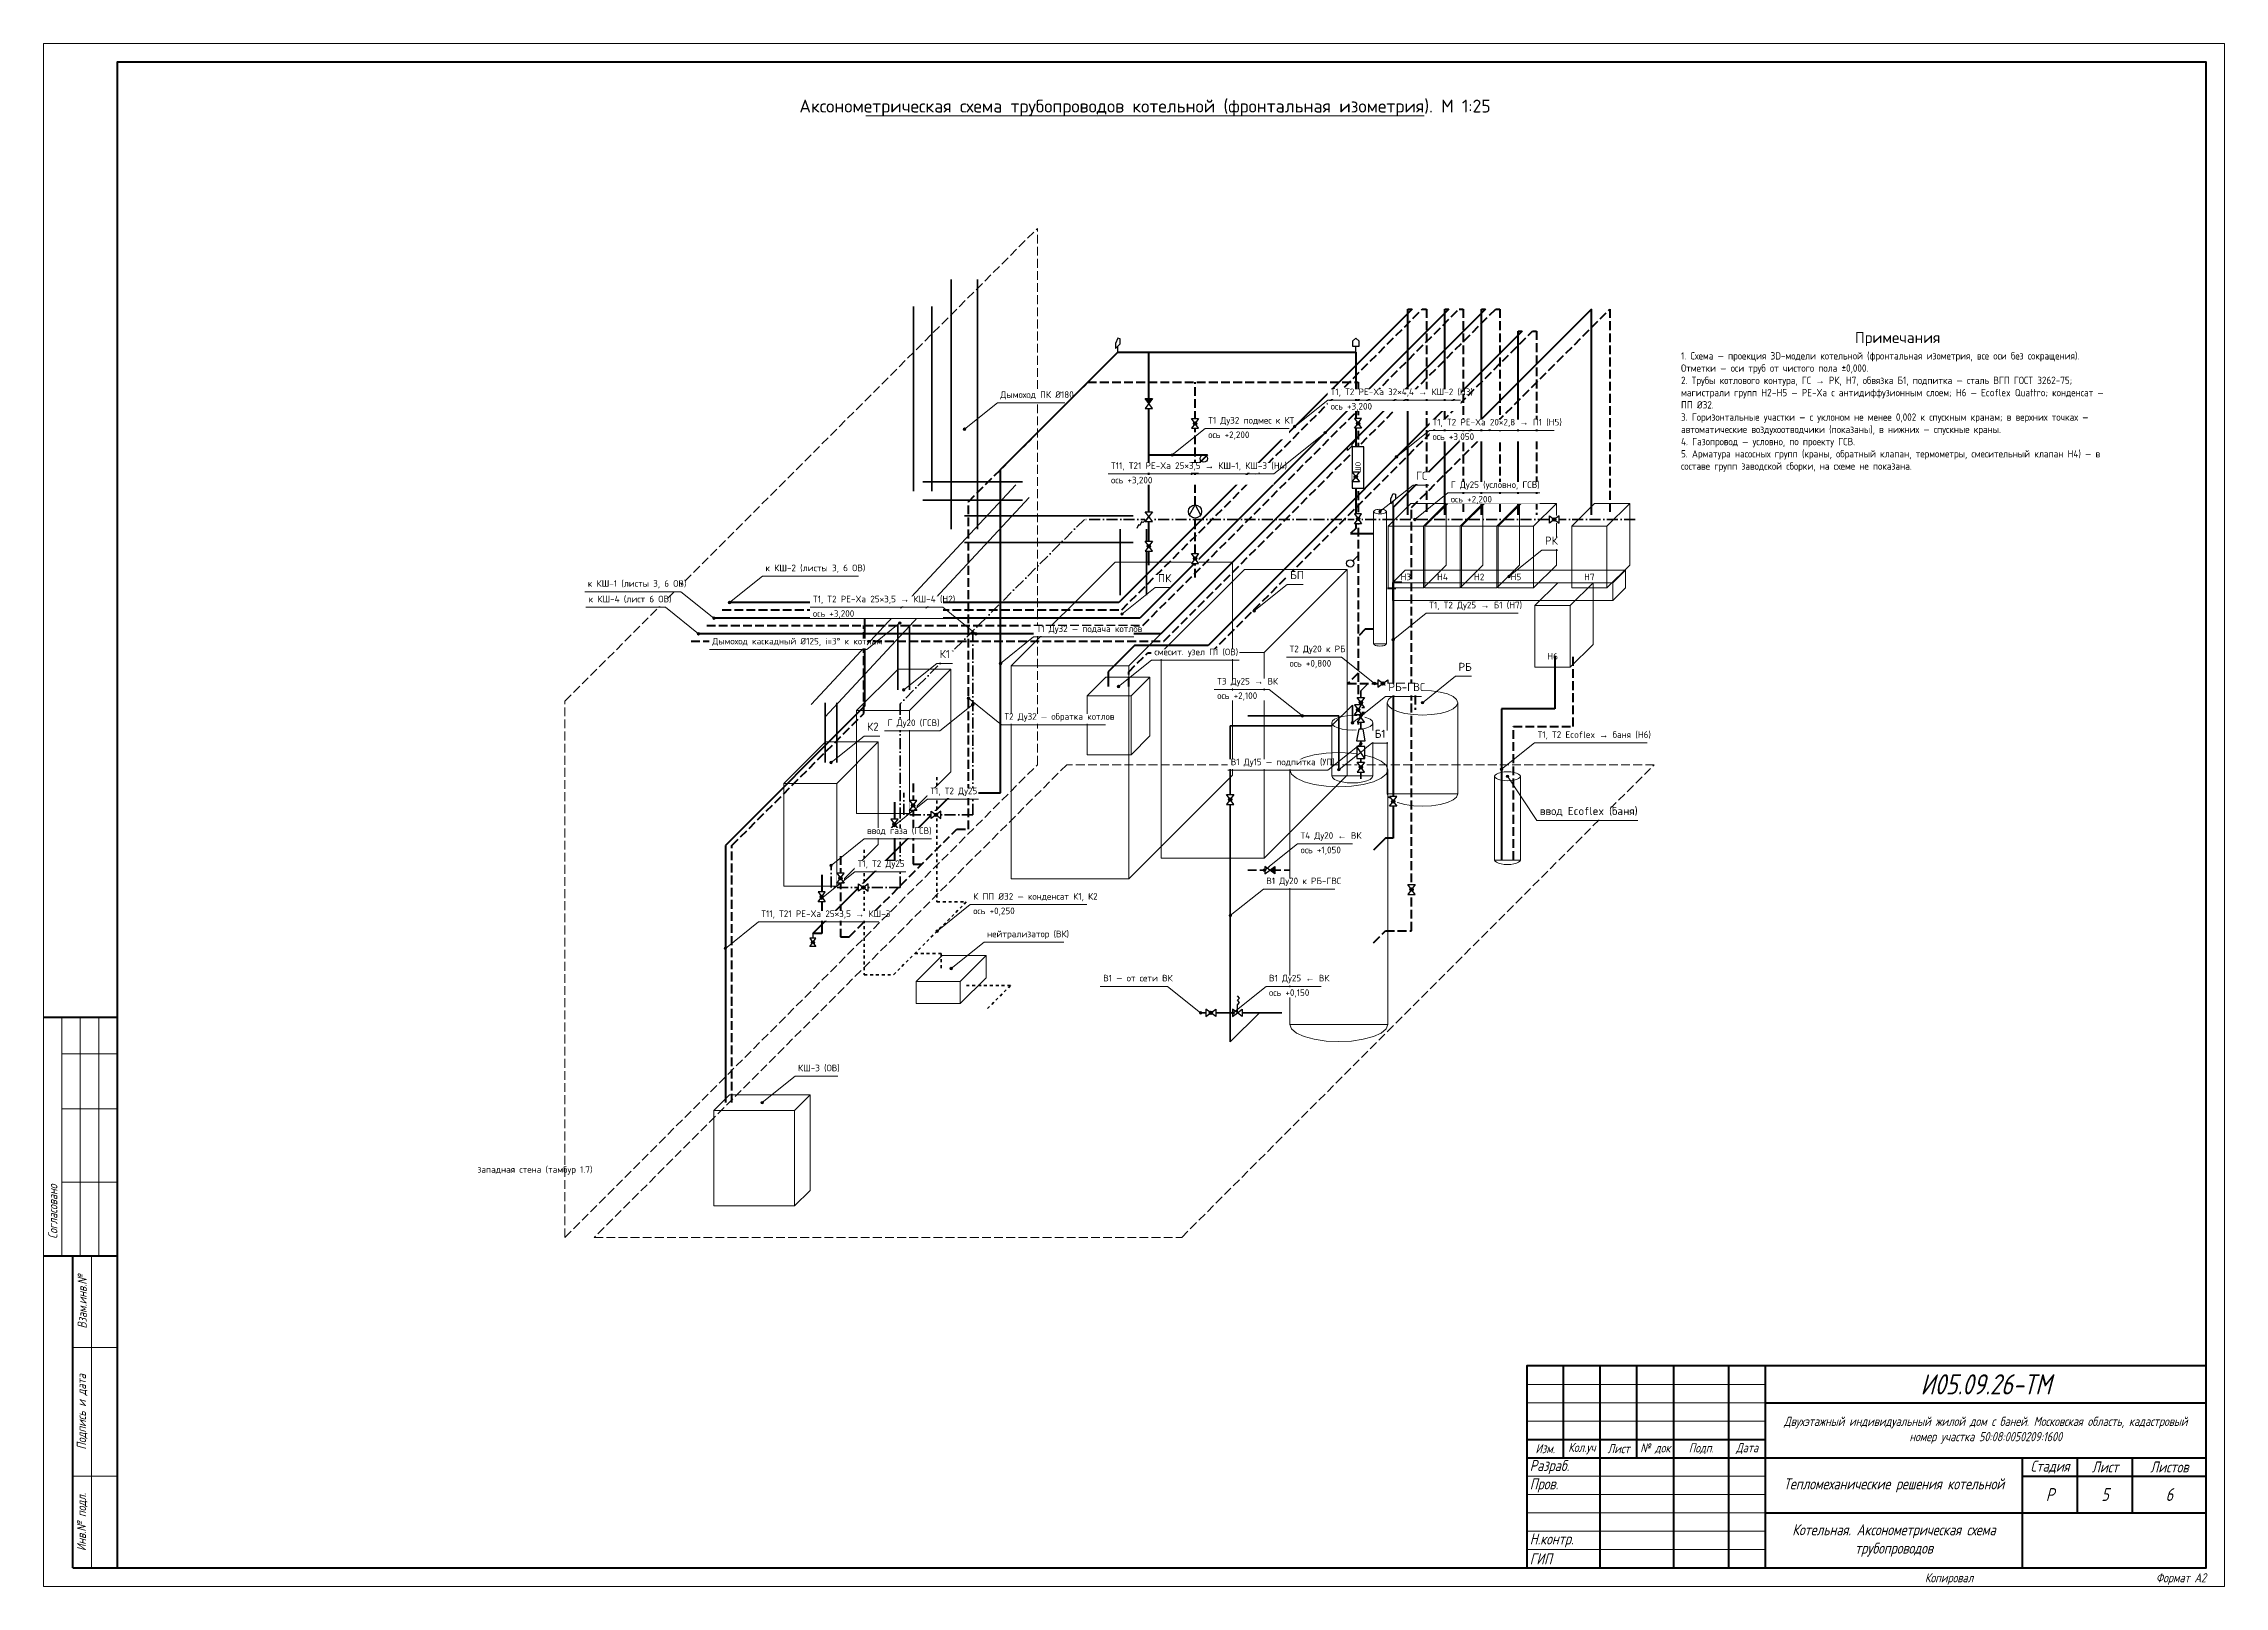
# Paper-space layout 'Лист' of a CAD drawing. Header units: millimetres. Extents: x 0 to 594, y 0 to 420.
import ezdxf
from ezdxf.enums import TextEntityAlignment as Align

# ---------------------------------------------------------------- set-up
doc = ezdxf.new("R2010")
doc.units = ezdxf.units.MM
for name, pattern in [('ОВ_ПУНКТ', [160, 80, -80]), ('ОВ_ШП', [460, 300, -80, 0, -80]), ('ОВ_ШТРИХ', [330, 240, -90])]:
    doc.linetypes.add(name, pattern=pattern)
for name, color, linetype, lineweight in [('Рамка', 7, 'Continuous', 50), ('Таблицы', 7, 'Continuous', 18), ('Текст', 7, 'Continuous', 18), ('ТМ_арматура', 7, 'Continuous', 25), ('ТМ_В1', 150, 'Continuous', 35), ('ТМ_Г', 42, 'Continuous', 35), ('ТМ_Д', 8, 'Continuous', 35), ('ТМ_К', 8, 'Continuous', 25), ('ТМ_марки', 7, 'Continuous', 18), ('ТМ_оборуд_тонк', 8, 'Continuous', 18), ('ТМ_ОВ', 8, 'Continuous', 13), ('ТМ_размеры', 7, 'Continuous', 13), ('ТМ_Т1', 1, 'Continuous', 50), ('ТМ_Т11', 30, 'Continuous', 50), ('ТМ_Т2', 5, 'Continuous', 50), ('ТМ_Т21', 4, 'Continuous', 50), ('ТМ_Т3', 3, 'Continuous', 35), ('ТМ_Т4', 82, 'Continuous', 35), ('Тонкие', 8, 'Continuous', 13)]:
    doc.layers.add(name, color=color, linetype=linetype, lineweight=lineweight)
doc.styles.add('GOST', font='isocpeur.ttf', dxfattribs={"width": 0.9})
doc.styles.add('GOST_I', font='isocpeur.ttf', dxfattribs={"width": 0.8})

psp = doc.layouts.new('Лист')

# ---------------------------------------------------------------- texts
at = {"layer": 'Текст', "style": 'GOST'}
for s, height, p in [('Аксонометрическая схема трубопроводов котельной (фронтальная изометрия). М 1:25', 3.5, (300, 403)), ('Примечания', 3, (505, 340))]:
    psp.add_text(s, height=height, dxfattribs=at).set_placement(p, align=Align.MIDDLE_CENTER)
at = {"layer": 'Текст'}
for s, insert, char_height, width, attachment_point, style in [('1. Схема — проекция 3D-модели котельной (фронтальная изометрия, все оси без сокращения). Отметки — оси труб от чистого пола ±0,000.\\P2. Трубы котлового контура, ГС → РК, Н7, обвязка Б1, подпитка — сталь ВГП ГОСТ 3262-75; магистрали групп Н2–Н5 — PE-Xa с антидиффузионным слоем; Н6 — Ecoflex Quattro; конденсат — ПП Ø32.\\P3. Горизонтальные участки — с уклоном не менее 0,002 к спускным кранам; в верхних точках — автоматические воздухоотводчики (показаны), в нижних — спускные краны.\\P4. Газопровод — условно, по проекту ГСВ.\\P5. Арматура насосных групп (краны, обратный клапан, термометры, смесительный клапан Н4) — в составе групп заводской сборки, на схеме не показана.', (446, 336), 2, 118, 1, 'GOST'), ('{\\W0.8;\\Q15;Двухэтажный индивидуальный жилой дом с баней. Московская область, кадастровый номер участка 50:08:0050209:1600}', (529, 42.5), 2.5, 116, 5, 'GOST_I'), ('{\\W0.8;\\Q15;Тепломеханические решения котельной}', (504, 27.5), 3, 66, 5, 'GOST_I'), ('{\\W0.8;\\Q15;Котельная. Аксонометрическая схема трубопроводов}', (504, 12.5), 3, 66, 5, 'GOST_I')]:
    psp.add_mtext(s, dxfattribs=dict(at, insert=insert, char_height=char_height, width=width, attachment_point=attachment_point, style=style))
at = {"layer": 'Текст', "char_height": 2.5, "attachment_point": 5, "rotation": 90, "style": 'GOST_I'}
for s, insert in [('{\\W0.8;\\Q15;Согласовано}', (2.5, 102)), ('{\\W0.8;\\Q15;Взам.инв.№}', (10.5, 77.5)), ('{\\W0.8;\\Q15;Подпись и дата}', (10.5, 47.5)), ('{\\W0.8;\\Q15;Инв.№ подл.}', (10.5, 17.5))]:
    psp.add_mtext(s, dxfattribs=dict(at, insert=insert))
at = {"layer": 'Текст', "style": 'GOST_I'}
for s, insert, char_height, attachment_point in [('{\\W0.8;\\Q15;И05.09.26-ТМ}', (529, 55), 5.5, 5), ('{\\W0.8;\\Q15;Изм.}', (409, 37.5), 2.5, 5), ('{\\W0.8;\\Q15;Кол.уч}', (419, 37.5), 2.5, 5), ('{\\W0.8;\\Q15;Лист}', (429, 37.5), 2.5, 5), ('{\\W0.8;\\Q15;№ док}', (439, 37.5), 2.5, 5), ('{\\W0.8;\\Q15;Подп.}', (451.5, 37.5), 2.5, 5), ('{\\W0.8;\\Q15;Дата}', (464, 37.5), 2.5, 5), ('{\\W0.8;\\Q15;Разраб.}', (404.8, 32.5), 3, 4), ('{\\W0.8;\\Q15;}', (424.8, 32.5), 3, 4), ('{\\W0.8;\\Q15;}', (459.6, 32.5), 3, 4), ('{\\W0.8;\\Q15;Стадия}', (546.5, 32.5), 3, 5), ('{\\W0.8;\\Q15;Лист}', (561.5, 32.5), 3, 5), ('{\\W0.8;\\Q15;Листов}', (579, 32.5), 3, 5), ('{\\W0.8;\\Q15;Пров.}', (404.8, 27.5), 3, 4), ('{\\W0.8;\\Q15;}', (424.8, 27.5), 3, 4), ('{\\W0.8;\\Q15;}', (459.6, 27.5), 3, 4), ('{\\W0.8;\\Q15;Р}', (546.5, 25), 3.5, 5), ('{\\W0.8;\\Q15;5}', (561.5, 25), 3.5, 5), ('{\\W0.8;\\Q15;6}', (579, 25), 3.5, 5), ('{\\W0.8;\\Q15;Н.контр.}', (404.8, 12.5), 3, 4), ('{\\W0.8;\\Q15;}', (424.8, 12.5), 3, 4), ('{\\W0.8;\\Q15;}', (459.6, 12.5), 3, 4), ('{\\W0.8;\\Q15;ГИП}', (404.8, 7.5), 3, 4), ('{\\W0.8;\\Q15;}', (424.8, 7.5), 3, 4), ('{\\W0.8;\\Q15;}', (459.6, 7.5), 3, 4), ('{\\W0.8;\\Q15;Копировал}', (519, 2), 2.5, 5), ('{\\W0.8;\\Q15;Формат А2}', (589, 2), 2.5, 6)]:
    psp.add_mtext(s, dxfattribs=dict(at, insert=insert, char_height=char_height, attachment_point=attachment_point))
at = {"layer": 'ТМ_марки', "style": 'GOST'}
for s, p in [('Н3', (371.02, 274.82)), ('Н4', (381.02, 274.82)), ('Н2', (391.02, 274.82)), ('Н5', (401.02, 274.82)), ('Н7', (421.02, 274.82)), ('Н6', (411.02, 253.22))]:
    psp.add_text(s, height=1.8, dxfattribs=at).set_placement(p, align=Align.MIDDLE_CENTER)
at = {"layer": 'ТМ_размеры', "style": 'GOST'}
psp.add_text('западная стена (тамбур 1.7)', height=1.8, dxfattribs=at).set_placement((149.49, 113.49), align=Align.MIDDLE_RIGHT)

# ---------------------------------------------------------------- hatches: boundary and pattern name
at = {"layer": 'ТМ_марки'}
h = psp.add_hatch(color=7, dxfattribs=at)
edge = h.paths.add_edge_path()
edge.add_arc((250.81, 315.01), 0.35, 0, 360)
h = psp.add_hatch(color=7, dxfattribs=at)
edge = h.paths.add_edge_path()
edge.add_arc((349.08, 314.08), 0.35, 0, 360)
h = psp.add_hatch(color=7, dxfattribs=at)
edge = h.paths.add_edge_path()
edge.add_arc((307.42, 308.02), 0.35, 0, 360)
h = psp.add_hatch(color=7, dxfattribs=at)
edge = h.paths.add_edge_path()
edge.add_arc((368.51, 307.51), 0.35, 0, 360)
h = psp.add_hatch(color=7, dxfattribs=at)
edge = h.paths.add_edge_path()
edge.add_arc((364, 292.6), 0.35, 0, 360)
h = psp.add_hatch(color=7, dxfattribs=at)
edge = h.paths.add_edge_path()
edge.add_arc((373.48, 290.48), 0.35, 0, 360)
h = psp.add_hatch(color=7, dxfattribs=at)
edge = h.paths.add_edge_path()
edge.add_arc((399.13, 274.93), 0.35, 0, 360)
h = psp.add_hatch(color=7, dxfattribs=at)
edge = h.paths.add_edge_path()
edge.add_arc((186.83, 267.83), 0.35, 0, 360)
h = psp.add_hatch(color=7, dxfattribs=at)
edge = h.paths.add_edge_path()
edge.add_arc((182.59, 263.59), 0.35, 0, 360)
h = psp.add_hatch(color=7, dxfattribs=at)
edge = h.paths.add_edge_path()
edge.add_arc((293.72, 264.72), 0.35, 0, 360)
h = psp.add_hatch(color=7, dxfattribs=at)
edge = h.paths.add_edge_path()
edge.add_arc((329.75, 265.55), 0.35, 0, 360)
h = psp.add_hatch(color=7, dxfattribs=at)
edge = h.paths.add_edge_path()
edge.add_arc((253.95, 259.35), 0.35, 0, 360)
h = psp.add_hatch(color=7, dxfattribs=at)
edge = h.paths.add_edge_path()
edge.add_arc((367.61, 257.71), 0.35, 0, 360)
h = psp.add_hatch(color=7, dxfattribs=at)
edge = h.paths.add_edge_path()
edge.add_arc((260.66, 251.26), 0.35, 0, 360)
h = psp.add_hatch(color=7, dxfattribs=at)
edge = h.paths.add_edge_path()
edge.add_arc((234.27, 244.07), 0.35, 0, 360)
h = psp.add_hatch(color=7, dxfattribs=at)
edge = h.paths.add_edge_path()
edge.add_arc((292.76, 244.96), 0.35, 0, 360)
h = psp.add_hatch(color=7, dxfattribs=at)
edge = h.paths.add_edge_path()
edge.add_arc((251.9, 241.78), 0.35, 0, 360)
h = psp.add_hatch(color=7, dxfattribs=at)
edge = h.paths.add_edge_path()
edge.add_arc((253.07, 240.07), 0.35, 0, 360)
h = psp.add_hatch(color=7, dxfattribs=at)
edge = h.paths.add_edge_path()
edge.add_arc((375.57, 240.57), 0.35, 0, 360)
h = psp.add_hatch(color=7, dxfattribs=at)
edge = h.paths.add_edge_path()
edge.add_arc((342.86, 236.98), 0.35, 0, 360)
h = psp.add_hatch(color=7, dxfattribs=at)
edge = h.paths.add_edge_path()
edge.add_arc((214.48, 224.28), 0.35, 0, 360)
h = psp.add_hatch(color=7, dxfattribs=at)
edge = h.paths.add_edge_path()
edge.add_arc((352.78, 222.34), 0.35, 0, 360)
h = psp.add_hatch(color=7, dxfattribs=at)
edge = h.paths.add_edge_path()
edge.add_arc((397.13, 222.45), 0.35, 0, 360)
h = psp.add_hatch(color=7, dxfattribs=at)
edge = h.paths.add_edge_path()
edge.add_arc((398.73, 220.53), 0.35, 0, 360)
h = psp.add_hatch(color=7, dxfattribs=at)
edge = h.paths.add_edge_path()
edge.add_arc((243.4, 178.4), 0.35, 0, 360)
h = psp.add_hatch(color=7, dxfattribs=at)
edge = h.paths.add_edge_path()
edge.add_arc((323.23, 182.63), 0.35, 0, 360)
h = psp.add_hatch(color=7, dxfattribs=at)
edge = h.paths.add_edge_path()
edge.add_arc((185.69, 173.69), 0.35, 0, 360)
h = psp.add_hatch(color=7, dxfattribs=at)
edge = h.paths.add_edge_path()
edge.add_arc((247.18, 168.18), 0.35, 0, 360)
h = psp.add_hatch(color=7, dxfattribs=at)
edge = h.paths.add_edge_path()
edge.add_arc((195.69, 131.69), 0.35, 0, 360)

# ---------------------------------------------------------------- linework, layer by layer
at = {"layer": 'Рамка', "lineweight": 50}
for points in [[(20, 5), (589, 5), (589, 415), (20, 415)], [(404, 5), (589, 5), (589, 60), (404, 60)]]:
    psp.add_lwpolyline(points, close=True, dxfattribs=at)
at = {"layer": 'Таблицы', "lineweight": 18}
for p, q in [((223.96, 400.38), (376.04, 400.38)), ((404, 55), (469, 55)), ((404, 50), (469, 50)), ((404, 45), (469, 45)), ((404, 30), (469, 30)), ((404, 25), (469, 25)), ((404, 20), (469, 20)), ((404, 15), (469, 15)), ((404, 10), (469, 10))]:
    psp.add_line(p, q, dxfattribs=at)
at = {"layer": 'Таблицы', "lineweight": 50}
for p, q in [((0, 155), (20, 155)), ((0, 90), (20, 90)), ((8, 5), (8, 90)), ((414, 35), (414, 60)), ((424, 5), (424, 60)), ((434, 35), (434, 60)), ((444, 5), (444, 60)), ((459, 5), (459, 60)), ((469, 5), (469, 60)), ((469, 50), (589, 50)), ((404, 40), (469, 40)), ((404, 35), (589, 35)), ((539, 5), (539, 35)), ((539, 30), (589, 30)), ((554, 20), (554, 35)), ((569, 20), (569, 35)), ((469, 20), (589, 20)), ((8, 5), (20, 5))]:
    psp.add_line(p, q, dxfattribs=at)
at = {"layer": 'Таблицы'}
for p, q in [((5, 90), (5, 155)), ((10, 90), (10, 155)), ((15, 90), (15, 155)), ((5, 145), (20, 145)), ((5, 130), (20, 130)), ((5, 110), (20, 110)), ((13, 5), (13, 90)), ((8, 65), (20, 65)), ((8, 30), (20, 30))]:
    psp.add_line(p, q, dxfattribs=at)
at = {"layer": 'ТМ_арматура'}
for points in [[(291.98, 336.98), (293.25, 338.25), (293.25, 339.65), (292.62, 339.82), (291.98, 338.38)], [(356.52, 337.62), (358.32, 337.62), (358.32, 339.02), (357.42, 339.82), (356.52, 339.02)], [(356.29, 311.39), (356.29, 310.39), (355.15, 309.25), (355.15, 310.25)], [(368.25, 295.95), (366.97, 294.67), (366.97, 296.07), (367.61, 297.51), (368.25, 297.35)]]:
    psp.add_lwpolyline(points, close=True, dxfattribs=at)
for points in [[(292.62, 336.02), (292.62, 337.62)], [(357.42, 336.02), (357.42, 337.62)], [(357.42, 312.02), (356.29, 310.89)], [(367.61, 293.71), (367.61, 295.31)], [(358.02, 280.62), (356.61, 279.21)], [(209.53, 177.73), (209.53, 176.53)]]:
    psp.add_lwpolyline(points, dxfattribs=at)
psp.add_circle((355.9, 278.5), 1, dxfattribs=at)
at = {"layer": 'ТМ_В1', "lineweight": 35}
for points in [[(358.81, 243.81), (360.79, 245.79)], [(358.81, 219.81), (358.81, 243.81)], [(350.83, 234.23), (356.49, 239.89)], [(356.49, 239.89), (356.49, 235.09)], [(323.23, 148.23), (323.23, 234.23)], [(323.23, 234.23), (350.83, 234.23)], [(315.15, 156.15), (337.23, 156.15)], [(331.15, 156.15), (323.23, 148.23)]]:
    psp.add_lwpolyline(points, dxfattribs=at)
at = {"layer": 'ТМ_Г', "linetype": 'ОВ_ШП', "lineweight": 35, "ltscale": 0.01}
for points in [[(283.48, 290.48), (233.28, 240.28)], [(433.48, 290.48), (283.48, 290.48)], [(253.07, 260.07), (253.07, 210.07)], [(233.28, 240.28), (233.28, 190.28)], [(234.27, 210.07), (234.27, 216.07)], [(253.07, 210.07), (234.27, 210.07)], [(214.48, 190.28), (214.48, 196.28)], [(233.28, 190.28), (214.48, 190.28)]]:
    psp.add_lwpolyline(points, dxfattribs=at)
at = {"layer": 'ТМ_Д'}
for points in [[(247.21, 287.81), (247.21, 355.81)], [(254.41, 287.81), (254.41, 355.81)], [(236.96, 298.19), (236.96, 348.46)], [(241.96, 298.19), (241.96, 348.46)], [(209.11, 240.04), (264.83, 299.89)], [(266.66, 300.69), (239.46, 300.69)], [(212.77, 236.64), (268.49, 296.48)], [(266.66, 295.69), (239.46, 295.69)], [(296.81, 291.41), (250.81, 291.41)], [(293.21, 269.81), (293.21, 287.81)], [(300.41, 269.81), (300.41, 287.81)], [(296.81, 284.21), (250.81, 284.21)], [(232.67, 244.07), (232.67, 261.8)], [(235.87, 244.07), (235.87, 261.8)], [(212.88, 224.28), (212.88, 240.54)], [(216.08, 224.28), (216.08, 240.54)]]:
    psp.add_lwpolyline(points, dxfattribs=at)
at = {"layer": 'ТМ_К', "linetype": 'ОВ_ПУНКТ', "lineweight": 35, "ltscale": 0.01}
for points in [[(243.32, 220.32), (243.32, 186.32)], [(223.52, 200.52), (223.52, 166.52)], [(251.32, 186.32), (231.52, 166.52)], [(243.32, 186.32), (251.32, 186.32)], [(237.32, 172.32), (244.52, 172.32)], [(244.52, 172.32), (244.52, 168.32)], [(223.52, 166.52), (231.52, 166.52)], [(251.34, 163.54), (263.34, 163.54)], [(263.34, 163.54), (256.83, 157.03)]]:
    psp.add_lwpolyline(points, dxfattribs=at)
at = {"layer": 'ТМ_марки'}
for points in [[(250.81, 315.01), (259.81, 322.21)], [(368.51, 307.51), (377.51, 314.71)], [(364, 292.6), (373, 299.8)], [(399.13, 274.93), (408.13, 282.13)], [(186.83, 267.83), (195.83, 275.03)], [(182.59, 263.59), (173.59, 270.79)], [(293.72, 264.72), (302.72, 271.92)], [(329.75, 265.55), (338.75, 272.75)], [(178.35, 259.35), (169.35, 266.55)], [(253.95, 259.35), (244.95, 266.55)], [(367.61, 257.71), (376.61, 264.91)], [(260.66, 251.26), (269.66, 258.46)], [(234.27, 244.07), (243.27, 251.27)], [(292.76, 244.96), (301.76, 252.16)], [(342.86, 236.98), (333.86, 244.18)], [(375.57, 240.57), (384.57, 247.77)], [(253.07, 240.07), (244.07, 232.87)], [(251.9, 241.78), (260.9, 234.58)], [(214.48, 224.28), (223.48, 231.48)], [(397.13, 222.45), (406.13, 229.65)], [(398.73, 220.53), (406.73, 208.53)], [(243.4, 178.4), (252.4, 185.6)], [(323.23, 182.63), (332.23, 189.83)], [(185.69, 173.69), (194.69, 180.89)], [(247.18, 168.18), (256.18, 175.38)], [(195.69, 131.69), (204.69, 138.89)]]:
    psp.add_lwpolyline(points, dxfattribs=at)
for centre in [(250.81, 315.01), (349.08, 314.08), (307.42, 308.02), (368.51, 307.51), (364, 292.6), (373.48, 290.48), (399.13, 274.93), (186.83, 267.83), (182.59, 263.59), (293.72, 264.72), (329.75, 265.55), (253.95, 259.35), (367.61, 257.71), (260.66, 251.26), (234.27, 244.07), (292.76, 244.96), (251.9, 241.78), (253.07, 240.07), (375.57, 240.57), (342.86, 236.98), (214.48, 224.28), (352.78, 222.34), (397.13, 222.45), (398.73, 220.53), (243.4, 178.4), (323.23, 182.63), (185.69, 173.69), (247.18, 168.18), (195.69, 131.69)]:
    psp.add_circle(centre, 0.35, dxfattribs=at)
at = {"layer": 'ТМ_оборуд_тонк', "linetype": 'ОВ_ШТРИХ', "ltscale": 0.01}
for points in [[(142, 241), (270.69, 369.69)], [(270.69, 223.69), (270.69, 369.69)], [(142, 95), (142, 241)], [(142, 95), (270.69, 223.69)]]:
    psp.add_lwpolyline(points, dxfattribs=at)
at = {"layer": 'ТМ_оборуд_тонк'}
for points in [[(365.76, 292.6), (365.7, 292.76), (365.53, 292.91), (365.25, 293.04), (364.88, 293.14), (364.46, 293.2), (364, 293.22), (363.55, 293.2), (363.12, 293.14), (362.76, 293.04), (362.48, 292.91), (362.3, 292.76), (362.24, 292.6), (362.3, 292.44), (362.48, 292.29), (362.76, 292.17), (363.12, 292.07), (363.55, 292.01), (364, 291.99), (364.46, 292.01), (364.88, 292.07), (365.25, 292.17), (365.53, 292.29), (365.7, 292.44), (365.76, 292.6)], [(362.24, 256.6), (362.24, 292.6)], [(365.76, 256.6), (365.76, 292.6)], [(366.22, 288.62), (372.44, 294.84), (382.04, 294.84), (375.82, 288.62)], [(375.82, 271.82), (382.04, 278.04), (382.04, 294.84)], [(376.22, 288.62), (382.44, 294.84), (392.04, 294.84), (385.82, 288.62)], [(385.82, 271.82), (392.04, 278.04), (392.04, 294.84)], [(386.22, 288.62), (392.44, 294.84), (402.04, 294.84), (395.82, 288.62)], [(395.82, 271.82), (402.04, 278.04), (402.04, 294.84)], [(396.22, 288.62), (402.44, 294.84), (412.04, 294.84), (405.82, 288.62)], [(405.82, 271.82), (412.04, 278.04), (412.04, 294.84)], [(416.22, 288.62), (422.44, 294.84), (432.04, 294.84), (425.82, 288.62)], [(425.82, 271.82), (432.04, 278.04), (432.04, 294.84)], [(263.58, 250.58), (291.87, 278.87), (323.87, 278.87), (295.58, 250.58)], [(295.58, 192.58), (323.87, 220.87), (323.87, 278.87)], [(304.44, 254.24), (327.07, 276.87), (355.07, 276.87), (332.44, 254.24)], [(332.44, 198.24), (355.07, 220.87), (355.07, 276.87)], [(367.44, 273.24), (370.83, 276.63), (430.83, 276.63), (427.44, 273.24)], [(406.22, 267.02), (412.44, 273.24), (422.04, 273.24), (415.82, 267.02)], [(415.82, 250.22), (422.04, 256.44), (422.04, 273.24)], [(427.44, 268.44), (430.83, 271.83), (430.83, 276.63)], [(365.76, 256.6), (362.24, 256.6), (362.3, 256.44), (362.48, 256.29), (362.76, 256.17), (363.12, 256.07), (363.55, 256.01), (364, 255.99), (364.46, 256.01), (364.88, 256.07), (365.25, 256.17), (365.53, 256.29), (365.7, 256.44), (365.76, 256.6)], [(221.42, 238.42), (232.73, 249.73), (247.13, 249.73), (235.82, 238.42)], [(235.82, 210.42), (247.13, 221.73), (247.13, 249.73)], [(385.17, 240.57), (384.85, 241.44), (383.89, 242.25), (382.36, 242.95), (380.37, 243.48), (378.06, 243.82), (375.57, 243.93), (373.09, 243.82), (370.77, 243.48), (368.79, 242.95), (367.26, 242.25), (366.3, 241.44), (365.97, 240.57), (366.3, 239.7), (367.26, 238.89), (368.79, 238.2), (370.77, 237.66), (373.09, 237.33), (375.57, 237.21), (378.06, 237.33), (380.37, 237.66), (382.36, 238.2), (383.89, 238.89), (384.85, 239.7), (385.17, 240.57)], [(365.97, 215.77), (365.97, 240.57)], [(385.17, 215.77), (385.17, 240.57)], [(362.09, 235.09), (361.9, 235.6), (361.34, 236.07), (360.45, 236.48), (359.29, 236.79), (357.94, 236.98), (356.49, 237.05), (355.04, 236.98), (353.69, 236.79), (352.53, 236.48), (351.64, 236.07), (351.08, 235.6), (350.89, 235.09), (351.08, 234.58), (351.64, 234.11), (352.53, 233.71), (353.69, 233.39), (355.04, 233.2), (356.49, 233.13), (357.94, 233.2), (359.29, 233.39), (360.45, 233.71), (361.34, 234.11), (361.9, 234.58), (362.09, 235.09)], [(350.89, 220.69), (350.89, 235.09)], [(362.09, 220.69), (362.09, 235.09)], [(201.62, 218.62), (212.93, 229.93), (227.33, 229.93), (216.02, 218.62)], [(216.02, 190.62), (227.33, 201.93), (227.33, 229.93)], [(366.12, 222.34), (365.67, 223.55), (364.34, 224.68), (362.22, 225.64), (359.45, 226.39), (356.24, 226.85), (352.78, 227.01), (349.33, 226.85), (346.11, 226.39), (343.35, 225.64), (341.23, 224.68), (339.9, 223.55), (339.44, 222.34), (339.9, 221.13), (341.23, 220.01), (343.35, 219.04), (346.11, 218.3), (349.33, 217.83), (352.78, 217.67), (356.24, 217.83), (359.45, 218.3), (362.22, 219.04), (364.34, 220.01), (365.67, 221.13), (366.12, 222.34)], [(339.44, 152.98), (339.44, 222.34)], [(362.09, 220.69), (350.89, 220.69), (351.08, 220.18), (351.64, 219.71), (352.53, 219.31), (353.69, 218.99), (355.04, 218.8), (356.49, 218.73), (357.94, 218.8), (359.29, 218.99), (360.45, 219.31), (361.34, 219.71), (361.9, 220.18), (362.09, 220.69)], [(366.12, 152.98), (366.12, 222.34)], [(402.23, 220.53), (402.11, 220.85), (401.76, 221.15), (401.21, 221.4), (400.48, 221.59), (399.64, 221.72), (398.73, 221.76), (397.83, 221.72), (396.98, 221.59), (396.26, 221.4), (395.7, 221.15), (395.35, 220.85), (395.23, 220.53), (395.35, 220.22), (395.7, 219.92), (396.26, 219.67), (396.98, 219.47), (397.83, 219.35), (398.73, 219.31), (399.64, 219.35), (400.48, 219.47), (401.21, 219.67), (401.76, 219.92), (402.11, 220.22), (402.23, 220.53)], [(395.23, 197.73), (395.23, 220.53)], [(402.23, 197.73), (402.23, 220.53)], [(385.17, 215.77), (365.97, 215.77), (366.3, 214.9), (367.26, 214.09), (368.79, 213.4), (370.77, 212.86), (373.09, 212.53), (375.57, 212.41), (378.06, 212.53), (380.37, 212.86), (382.36, 213.4), (383.89, 214.09), (384.85, 214.9), (385.17, 215.77)], [(402.23, 197.73), (395.23, 197.73), (395.35, 197.42), (395.7, 197.12), (396.26, 196.87), (396.98, 196.67), (397.83, 196.55), (398.73, 196.51), (399.64, 196.55), (400.48, 196.67), (401.21, 196.87), (401.76, 197.12), (402.11, 197.42), (402.23, 197.73)], [(366.12, 152.98), (339.44, 152.98), (339.9, 151.77), (341.23, 150.65), (343.35, 149.68), (346.11, 148.94), (349.33, 148.47), (352.78, 148.31), (356.24, 148.47), (359.45, 148.94), (362.22, 149.68), (364.34, 150.65), (365.67, 151.77), (366.12, 152.98)]]:
    psp.add_lwpolyline(points, dxfattribs=at)
for points in [[(366.22, 271.82), (375.82, 271.82), (375.82, 288.62), (366.22, 288.62)], [(376.22, 271.82), (385.82, 271.82), (385.82, 288.62), (376.22, 288.62)], [(386.22, 271.82), (395.82, 271.82), (395.82, 288.62), (386.22, 288.62)], [(396.22, 271.82), (405.82, 271.82), (405.82, 288.62), (396.22, 288.62)], [(416.22, 271.82), (425.82, 271.82), (425.82, 288.62), (416.22, 288.62)], [(367.44, 268.44), (427.44, 268.44), (427.44, 273.24), (367.44, 273.24)], [(406.22, 250.22), (415.82, 250.22), (415.82, 267.02), (406.22, 267.02)], [(263.58, 192.58), (295.58, 192.58), (295.58, 250.58), (263.58, 250.58)], [(304.44, 198.24), (332.44, 198.24), (332.44, 254.24), (304.44, 254.24)], [(221.42, 210.42), (235.82, 210.42), (235.82, 238.42), (221.42, 238.42)], [(201.62, 190.62), (216.02, 190.62), (216.02, 218.62), (201.62, 218.62)]]:
    psp.add_lwpolyline(points, close=True, dxfattribs=at)
at = {"layer": 'ТМ_оборуд_тонк', "linetype": 'ОВ_ШТРИХ', "ltscale": 0.01}
psp.add_lwpolyline([(150, 95), (310, 95), (438.69, 223.69), (278.69, 223.69)], close=True, dxfattribs=at)
at = {"layer": 'ТМ_ОВ'}
for points in [[(284.22, 242.42), (289.31, 247.51), (301.31, 247.51), (296.22, 242.42)], [(296.22, 226.42), (301.31, 231.51), (301.31, 247.51)], [(237.64, 164.64), (244.71, 171.71), (256.71, 171.71), (249.64, 164.64)], [(249.64, 158.64), (256.71, 165.71), (256.71, 171.71)], [(182.57, 129.57), (186.81, 133.81), (208.81, 133.81), (204.57, 129.57)], [(204.57, 103.57), (208.81, 107.81), (208.81, 133.81)]]:
    psp.add_lwpolyline(points, dxfattribs=at)
for points in [[(284.22, 226.42), (296.22, 226.42), (296.22, 242.42), (284.22, 242.42)], [(237.64, 158.64), (249.64, 158.64), (249.64, 164.64), (237.64, 164.64)], [(182.57, 103.57), (204.57, 103.57), (204.57, 129.57), (182.57, 129.57)]]:
    psp.add_lwpolyline(points, close=True, dxfattribs=at)
at = {"layer": 'ТМ_Т1', "lineweight": 50}
for points in [[(372.73, 347.73), (292.83, 267.83)], [(392.73, 347.73), (304.35, 259.35)], [(421.63, 347.73), (367.61, 293.71)], [(371.63, 291.73), (371.63, 347.73)], [(371.63, 347.73), (372.73, 347.73)], [(391.63, 291.73), (391.63, 347.73)], [(391.63, 347.73), (392.73, 347.73)], [(421.63, 291.73), (421.63, 347.73)], [(402.73, 341.73), (317.17, 256.17)], [(401.63, 291.73), (401.63, 341.73)], [(401.63, 341.73), (402.73, 341.73)], [(260.66, 304.06), (292.62, 336.02)], [(292.62, 336.02), (357.42, 336.02)], [(301.02, 278.02), (301.02, 336.02)], [(357.42, 336.02), (357.42, 288.02)], [(260.66, 216.06), (260.66, 304.06)], [(301.02, 308.02), (317.02, 308.02)], [(317.02, 308.02), (314.61, 305.61)], [(367.61, 293.71), (367.61, 203.71)], [(357.42, 288.02), (356, 286.6)], [(356, 286.6), (362.24, 286.6)], [(367.74, 273.38), (369.98, 273.38)], [(292.83, 267.83), (186.83, 267.83)], [(304.35, 259.35), (178.35, 259.35)], [(297.17, 256.17), (289.96, 248.96)], [(317.17, 256.17), (297.17, 256.17)], [(411.63, 253.33), (411.63, 238.93)], [(289.96, 248.96), (289.96, 244.96)], [(411.63, 238.93), (397.13, 238.93)], [(397.13, 238.93), (397.13, 197.73)], [(209.53, 177.73), (247.86, 216.06)], [(247.86, 216.06), (260.66, 216.06)], [(231.73, 213.53), (231.73, 197.53)], [(365.51, 203.71), (362.22, 200.42)], [(367.61, 203.71), (365.51, 203.71)], [(231.73, 197.53), (229.33, 197.53)], [(211.93, 193.73), (211.93, 177.73)], [(211.93, 177.73), (209.53, 177.73)]]:
    psp.add_lwpolyline(points, dxfattribs=at)
at = {"layer": 'ТМ_Т11', "lineweight": 50}
for points in [[(382.73, 347.73), (298.59, 263.59)], [(381.63, 291.73), (381.63, 347.73)], [(381.63, 347.73), (382.73, 347.73)], [(298.59, 263.59), (182.59, 263.59)], [(223.59, 263.59), (223.59, 239.59)], [(223.59, 239.59), (185.69, 201.69)], [(185.69, 201.69), (185.69, 131.69)]]:
    psp.add_lwpolyline(points, dxfattribs=at)
at = {"layer": 'ТМ_Т2', "linetype": 'ОВ_ШТРИХ', "lineweight": 50, "ltscale": 0.01}
for points in [[(293.65, 265.85), (375.53, 347.73)], [(305.17, 257.37), (395.53, 347.73)], [(372.61, 293.71), (426.63, 347.73)], [(375.53, 347.73), (376.63, 347.73)], [(376.63, 347.73), (376.63, 291.73)], [(395.53, 347.73), (396.63, 347.73)], [(396.63, 347.73), (396.63, 291.73)], [(426.63, 347.73), (426.63, 291.73)], [(317.99, 254.19), (405.53, 341.73)], [(405.53, 341.73), (406.63, 341.73)], [(406.63, 341.73), (406.63, 291.73)], [(251.9, 295.3), (284.42, 327.82)], [(284.42, 327.82), (358.02, 327.82)], [(313.62, 274.62), (313.62, 327.82)], [(358.02, 327.82), (358.02, 248.62)], [(251.9, 206.1), (251.9, 295.3)], [(372.61, 178.51), (372.61, 293.71)], [(368.29, 271.69), (366.05, 271.69)], [(184.85, 265.85), (293.65, 265.85)], [(176.37, 257.37), (305.17, 257.37)], [(360, 260.6), (358.02, 258.62)], [(362.24, 260.6), (360, 260.6)], [(295.56, 248.96), (300.79, 254.19)], [(300.79, 254.19), (317.99, 254.19)], [(416.63, 234.13), (416.63, 253.33)], [(295.56, 244.96), (295.56, 248.96)], [(358.02, 248.62), (355.19, 245.79)], [(355.19, 245.79), (373.59, 245.79)], [(358.02, 248.62), (358.02, 234.62)], [(373.59, 245.79), (373.59, 238.59)], [(400.33, 197.73), (400.33, 234.13)], [(400.33, 234.13), (416.63, 234.13)], [(236.82, 218.62), (236.82, 196.62)], [(219.42, 176.82), (248.7, 206.1)], [(248.7, 206.1), (251.9, 206.1)], [(217.02, 198.82), (217.02, 176.82)], [(236.82, 196.62), (239.22, 196.62)], [(362.22, 175.22), (365.51, 178.51)], [(365.51, 178.51), (372.61, 178.51)], [(217.02, 176.82), (219.42, 176.82)]]:
    psp.add_lwpolyline(points, dxfattribs=at)
at = {"layer": 'ТМ_Т21', "linetype": 'ОВ_ШТРИХ', "lineweight": 50, "ltscale": 0.01}
for points in [[(299.41, 261.61), (385.53, 347.73)], [(385.53, 347.73), (386.63, 347.73)], [(386.63, 347.73), (386.63, 291.73)], [(180.61, 261.61), (299.41, 261.61)], [(223.41, 237.61), (223.41, 261.61)], [(187.49, 201.69), (223.41, 237.61)], [(187.49, 131.69), (187.49, 201.69)]]:
    psp.add_lwpolyline(points, dxfattribs=at)
at = {"layer": 'ТМ_Т3', "lineweight": 35}
for points in [[(352.78, 236.98), (327.98, 236.98)], [(352.78, 222.34), (352.78, 236.98)]]:
    psp.add_lwpolyline(points, dxfattribs=at)
at = {"layer": 'ТМ_Т4', "linetype": 'ОВ_ШТРИХ', "lineweight": 35, "ltscale": 0.01}
psp.add_lwpolyline([(327.98, 194.98), (339.44, 194.98)], dxfattribs=at)
at = {"layer": 'Тонкие'}
psp.add_lwpolyline([(0, 0), (594, 0), (594, 420), (0, 420)], close=True, dxfattribs=at)

psp.set_redraw_order([(e.dxf.handle, doc.entitydb.next_handle()) for e in psp.query("TEXT MTEXT ATTDEF DIMENSION ARC_DIMENSION")])  # texts and dimensions are drawn at this point

# ---------------------------------------------------------------- next in the draw order: wipeouts: each hides what was drawn before it
for points in [[(259.81, 322.51), (278.15, 322.51), (278.15, 325.16), (259.81, 325.16)], [(300.03, 320.67), (302.01, 320.67), (302.01, 323.37), (300.03, 323.37)], [(312.63, 315.27), (314.61, 315.27), (314.61, 317.97), (312.63, 317.97)], [(357.03, 315.27), (359.01, 315.27), (359.01, 317.97), (357.03, 317.97)], [(356.42, 299.02), (359.62, 299.02), (359.62, 310.22), (356.42, 310.22)], [(312.63, 303.27), (314.61, 303.27), (314.61, 305.97), (312.63, 305.97)], [(373, 300.1), (377.33, 300.1), (377.33, 303.25), (373, 303.25)], [(300.03, 289.87), (302.01, 289.87), (302.01, 292.57), (300.03, 292.57)], [(311.82, 290.82), (315.42, 290.82), (315.42, 294.42), (311.82, 294.42)], [(357.03, 289.27), (359.01, 289.27), (359.01, 291.97), (357.03, 291.97)], [(410.13, 289.49), (412.83, 289.49), (412.83, 291.47), (410.13, 291.47)], [(408.13, 282.43), (412.46, 282.43), (412.46, 285.58), (408.13, 285.58)], [(300.03, 281.87), (302.01, 281.87), (302.01, 284.57), (300.03, 284.57)], [(312.63, 278.47), (314.61, 278.47), (314.61, 281.17), (312.63, 281.17)], [(147.44, 271.09), (173.59, 271.09), (173.59, 273.74), (147.44, 273.74)], [(195.83, 275.33), (221.98, 275.33), (221.98, 277.98), (195.83, 277.98)], [(302.72, 272.22), (307.05, 272.22), (307.05, 275.37), (302.72, 275.37)], [(338.75, 273.05), (343.08, 273.05), (343.08, 276.2), (338.75, 276.2)], [(208.75, 266.85), (244.95, 266.85), (244.95, 269.5), (208.75, 269.5)], [(376.61, 265.21), (401.65, 265.21), (401.65, 267.86), (376.61, 267.86)], [(269.66, 258.76), (296.92, 258.76), (296.92, 261.41), (269.66, 261.41)], [(243.27, 251.57), (247.6, 251.57), (247.6, 254.72), (243.27, 254.72)], [(301.76, 252.46), (325.68, 252.46), (325.68, 255.11), (301.76, 255.11)], [(384.57, 248.07), (388.9, 248.07), (388.9, 251.22), (384.57, 251.22)], [(318.87, 244.48), (333.86, 244.48), (333.86, 247.13), (318.87, 247.13)], [(363.44, 244.8), (366.14, 244.8), (366.14, 246.78), (363.44, 246.78)], [(223.48, 231.78), (227.8, 231.78), (227.8, 234.93), (223.48, 234.93)], [(260.9, 234.88), (289.28, 234.88), (289.28, 237.53), (260.9, 237.53)], [(406.13, 229.95), (436.75, 229.95), (436.75, 232.6), (406.13, 232.6)], [(357.82, 221.66), (359.8, 221.66), (359.8, 224.36), (357.82, 224.36)], [(235.83, 211.27), (237.81, 211.27), (237.81, 213.97), (235.83, 213.97)], [(322.24, 212.88), (324.22, 212.88), (324.22, 215.58), (322.24, 215.58)], [(366.62, 212.36), (368.6, 212.36), (368.6, 215.06), (366.62, 215.06)], [(230.74, 206.18), (232.72, 206.18), (232.72, 208.88), (230.74, 208.88)], [(241.72, 209.08), (244.42, 209.08), (244.42, 211.06), (241.72, 211.06)], [(406.73, 208.83), (434.25, 208.83), (434.25, 211.98), (406.73, 211.98)], [(216.03, 191.47), (218.01, 191.47), (218.01, 194.17), (216.03, 194.17)], [(221.93, 189.29), (224.63, 189.29), (224.63, 191.27), (221.93, 191.27)], [(332.63, 193.99), (335.33, 193.99), (335.33, 195.97), (332.63, 195.97)], [(371.62, 188.36), (373.6, 188.36), (373.6, 191.06), (371.62, 191.06)], [(210.94, 186.38), (212.92, 186.38), (212.92, 189.08), (210.94, 189.08)], [(252.4, 185.9), (284.13, 185.9), (284.13, 188.55), (252.4, 188.55)], [(256.18, 175.68), (277.86, 175.68), (277.86, 178.33), (256.18, 178.33)], [(208.73, 174.23), (210.33, 174.23), (210.33, 176.43), (208.73, 176.43)], [(316.6, 155.16), (319.3, 155.16), (319.3, 157.14), (316.6, 157.14)], [(323.8, 155.16), (326.5, 155.16), (326.5, 157.14), (323.8, 157.14)], [(204.69, 139.19), (216.33, 139.19), (216.33, 141.84), (204.69, 141.84)]]:
    psp.add_wipeout(points)

# ---------------------------------------------------------------- next in the draw order: hatches: boundary and pattern name
at = {"layer": 'ТМ_арматура'}
for points in [[(301.02, 322.02), (300.03, 323.37), (302.01, 323.37)], [(333.98, 194.98), (335.33, 195.97), (335.33, 193.99)]]:
    psp.add_hatch(color=7, dxfattribs=at).paths.add_polyline_path(points)
h = psp.add_hatch(color=7, dxfattribs=at)
edge = h.paths.add_edge_path()
edge.add_arc((313.62, 316.62), 0.45, 0, 360)
h = psp.add_hatch(color=7, dxfattribs=at)
edge = h.paths.add_edge_path()
edge.add_arc((358.02, 316.62), 0.45, 0, 360)
h = psp.add_hatch(color=7, dxfattribs=at)
edge = h.paths.add_edge_path()
edge.add_arc((358.02, 290.62), 0.45, 0, 360)
h = psp.add_hatch(color=7, dxfattribs=at)
edge = h.paths.add_edge_path()
edge.add_arc((411.48, 290.48), 0.45, 0, 360)
h = psp.add_hatch(color=7, dxfattribs=at)
edge = h.paths.add_edge_path()
edge.add_arc((301.02, 283.22), 0.45, 0, 360)
h = psp.add_hatch(color=7, dxfattribs=at)
edge = h.paths.add_edge_path()
edge.add_arc((313.62, 279.82), 0.45, 0, 360)
h = psp.add_hatch(color=7, dxfattribs=at)
edge = h.paths.add_edge_path()
edge.add_arc((364.79, 245.79), 0.45, 0, 360)
h = psp.add_hatch(color=7, dxfattribs=at)
edge = h.paths.add_edge_path()
edge.add_arc((358.81, 223.01), 0.45, 0, 360)
h = psp.add_hatch(color=7, dxfattribs=at)
edge = h.paths.add_edge_path()
edge.add_arc((323.23, 214.23), 0.45, 0, 360)
h = psp.add_hatch(color=7, dxfattribs=at)
edge = h.paths.add_edge_path()
edge.add_arc((367.61, 213.71), 0.45, 0, 360)
h = psp.add_hatch(color=7, dxfattribs=at)
edge = h.paths.add_edge_path()
edge.add_arc((231.73, 207.53), 0.45, 0, 360)
h = psp.add_hatch(color=7, dxfattribs=at)
edge = h.paths.add_edge_path()
edge.add_arc((236.82, 212.62), 0.45, 0, 360)
h = psp.add_hatch(color=7, dxfattribs=at)
edge = h.paths.add_edge_path()
edge.add_arc((243.07, 210.07), 0.45, 0, 360)
h = psp.add_hatch(color=7, dxfattribs=at)
edge = h.paths.add_edge_path()
edge.add_arc((217.02, 192.82), 0.45, 0, 360)
h = psp.add_hatch(color=7, dxfattribs=at)
edge = h.paths.add_edge_path()
edge.add_arc((223.28, 190.28), 0.45, 0, 360)
h = psp.add_hatch(color=7, dxfattribs=at)
edge = h.paths.add_edge_path()
edge.add_arc((372.61, 189.71), 0.45, 0, 360)
h = psp.add_hatch(color=7, dxfattribs=at)
edge = h.paths.add_edge_path()
edge.add_arc((211.93, 187.73), 0.45, 0, 360)
h = psp.add_hatch(color=7, dxfattribs=at)
edge = h.paths.add_edge_path()
edge.add_arc((209.53, 175.33), 0.4, 0, 360)
h = psp.add_hatch(color=7, dxfattribs=at)
edge = h.paths.add_edge_path()
edge.add_arc((317.95, 156.15), 0.45, 0, 360)
at = {"layer": 'ТМ_марки'}
h = psp.add_hatch(color=7, dxfattribs=at)
edge = h.paths.add_edge_path()
edge.add_arc((231.73, 207.13), 0.35, 0, 360)
h = psp.add_hatch(color=7, dxfattribs=at)
edge = h.paths.add_edge_path()
edge.add_arc((214.48, 196.28), 0.35, 0, 360)
h = psp.add_hatch(color=7, dxfattribs=at)
edge = h.paths.add_edge_path()
edge.add_arc((332.57, 194.98), 0.35, 0, 360)
h = psp.add_hatch(color=7, dxfattribs=at)
edge = h.paths.add_edge_path()
edge.add_arc((211.93, 187.33), 0.35, 0, 360)
h = psp.add_hatch(color=7, dxfattribs=at)
edge = h.paths.add_edge_path()
edge.add_arc((315.15, 156.15), 0.35, 0, 360)
h = psp.add_hatch(color=7, dxfattribs=at)
edge = h.paths.add_edge_path()
edge.add_arc((323.98, 156.15), 0.35, 0, 360)

# ---------------------------------------------------------------- next in the draw order: linework, layer by layer
at = {"layer": 'ТМ_арматура'}
for points in [[(301.02, 322.02), (300.03, 323.37), (302.01, 323.37)], [(301.02, 322.02), (300.03, 320.67), (302.01, 320.67)], [(313.62, 316.62), (312.63, 317.97), (314.61, 317.97)], [(313.62, 316.62), (312.63, 315.27), (314.61, 315.27)], [(358.02, 316.62), (359.01, 317.97), (357.03, 317.97)], [(358.02, 316.62), (359.01, 315.27), (357.03, 315.27)], [(356.42, 310.22), (356.42, 299.02), (359.62, 299.02), (359.62, 310.22)], [(313.62, 304.62), (312.63, 305.97), (314.61, 305.97)], [(313.62, 304.62), (312.63, 303.27), (314.61, 303.27)], [(313.62, 304.62), (312.67, 304.77), (312.67, 302.57)], [(301.02, 291.22), (300.03, 292.57), (302.01, 292.57)], [(301.02, 291.22), (300.03, 289.87), (302.01, 289.87)], [(358.02, 290.62), (359.01, 291.97), (357.03, 291.97)], [(411.48, 290.48), (410.13, 289.49), (410.13, 291.47)], [(411.48, 290.48), (412.83, 289.49), (412.83, 291.47)], [(358.02, 290.62), (359.01, 289.27), (357.03, 289.27)], [(301.02, 283.22), (300.03, 284.57), (302.01, 284.57)], [(301.02, 283.22), (300.03, 281.87), (302.01, 281.87)], [(313.62, 279.82), (312.63, 281.17), (314.61, 281.17)], [(313.62, 279.82), (312.63, 278.47), (314.61, 278.47)], [(364.79, 245.79), (363.44, 246.78), (363.44, 244.8)], [(364.79, 245.79), (366.14, 246.78), (366.14, 244.8)], [(358.81, 223.01), (357.82, 224.36), (359.8, 224.36)], [(358.81, 223.01), (357.82, 221.66), (359.8, 221.66)], [(236.82, 212.62), (237.81, 213.97), (235.83, 213.97)], [(323.23, 214.23), (322.24, 215.58), (324.22, 215.58)], [(323.23, 214.23), (322.24, 212.88), (324.22, 212.88)], [(367.61, 213.71), (368.6, 215.06), (366.62, 215.06)], [(231.73, 207.53), (232.72, 208.88), (230.74, 208.88)], [(236.82, 212.62), (237.81, 211.27), (235.83, 211.27)], [(243.07, 210.07), (241.72, 209.08), (241.72, 211.06)], [(243.07, 210.07), (244.42, 209.08), (244.42, 211.06)], [(367.61, 213.71), (368.6, 212.36), (366.62, 212.36)], [(231.73, 207.53), (232.72, 206.18), (230.74, 206.18)], [(217.02, 192.82), (218.01, 194.17), (216.03, 194.17)], [(217.02, 192.82), (218.01, 191.47), (216.03, 191.47)], [(223.28, 190.28), (221.93, 189.29), (221.93, 191.27)], [(223.28, 190.28), (224.63, 189.29), (224.63, 191.27)], [(333.98, 194.98), (332.63, 195.97), (332.63, 193.99)], [(333.98, 194.98), (335.33, 195.97), (335.33, 193.99)], [(372.61, 189.71), (371.62, 191.06), (373.6, 191.06)], [(211.93, 187.73), (212.92, 189.08), (210.94, 189.08)], [(211.93, 187.73), (212.92, 186.38), (210.94, 186.38)], [(372.61, 189.71), (371.62, 188.36), (373.6, 188.36)], [(209.53, 175.33), (210.33, 176.43), (208.73, 176.43)], [(209.53, 175.33), (210.33, 174.23), (208.73, 174.23)], [(317.95, 156.15), (316.6, 157.14), (316.6, 155.16)], [(317.95, 156.15), (319.3, 157.14), (319.3, 155.16)], [(325.15, 156.15), (323.8, 157.14), (323.8, 155.16)], [(325.15, 156.15), (326.5, 157.14), (326.5, 155.16)]]:
    psp.add_lwpolyline(points, close=True, dxfattribs=at)
for points in [[(313.62, 304.62), (315.32, 306.32)], [(301.02, 291.22), (299.46, 289.66)], [(312.09, 291.72), (313.62, 294.42), (315.15, 291.72)], [(299.46, 289.66), (299.04, 289.84), (298.61, 288.81), (298.19, 288.99), (297.76, 287.96)], [(325.15, 158.35), (325.75, 158.95), (325.15, 159.55), (325.75, 160.15), (325.15, 160.75)], [(325.15, 156.15), (325.15, 158.35)]]:
    psp.add_lwpolyline(points, dxfattribs=at)
for centre, radius in [((313.62, 316.62), 0.45), ((358.02, 316.62), 0.45), ((316.03, 307.03), 1), ((313.62, 292.62), 1.8), ((358.02, 290.62), 0.45), ((411.48, 290.48), 0.45), ((301.02, 283.22), 0.45), ((313.62, 279.82), 0.45), ((364.79, 245.79), 0.45), ((358.81, 223.01), 0.45), ((323.23, 214.23), 0.45), ((367.61, 213.71), 0.45), ((231.73, 207.53), 0.45), ((236.82, 212.62), 0.45), ((243.07, 210.07), 0.45), ((217.02, 192.82), 0.45), ((223.28, 190.28), 0.45), ((372.61, 189.71), 0.45), ((211.93, 187.73), 0.45), ((209.53, 175.33), 0.4), ((317.95, 156.15), 0.45)]:
    psp.add_circle(centre, radius, dxfattribs=at)
at = {"layer": 'ТМ_марки'}
for points in [[(259.81, 322.21), (278.15, 322.21)], [(307.42, 308.02), (316.42, 315.22)], [(373, 299.8), (377.33, 299.8)], [(373.48, 290.48), (382.48, 297.68)], [(408.13, 282.13), (412.46, 282.13)], [(195.83, 275.03), (221.98, 275.03)], [(147.44, 270.79), (173.59, 270.79)], [(302.72, 271.92), (307.05, 271.92)], [(338.75, 272.75), (343.08, 272.75)], [(376.61, 264.91), (401.65, 264.91)], [(269.66, 258.46), (296.92, 258.46)], [(243.27, 251.27), (247.6, 251.27)], [(301.76, 252.16), (325.68, 252.16)], [(384.57, 247.77), (388.9, 247.77)], [(260.9, 234.58), (289.28, 234.58)], [(223.48, 231.48), (227.8, 231.48)], [(406.13, 229.65), (436.75, 229.65)], [(231.73, 207.13), (240.73, 214.33)], [(406.73, 208.53), (434.25, 208.53)], [(332.57, 194.98), (341.57, 202.18)], [(211.93, 187.33), (220.93, 194.53)], [(256.18, 175.38), (277.86, 175.38)], [(315.15, 156.15), (306.15, 163.35)], [(323.98, 156.15), (332.98, 163.35)], [(204.69, 138.89), (216.33, 138.89)]]:
    psp.add_lwpolyline(points, dxfattribs=at)
for centre in [(231.73, 207.13), (214.48, 196.28), (332.57, 194.98), (211.93, 187.33), (315.15, 156.15), (323.98, 156.15)]:
    psp.add_circle(centre, 0.35, dxfattribs=at)

# ---------------------------------------------------------------- next in the draw order: texts
at = {"layer": 'ТМ_арматура', "style": 'GOST'}
psp.add_text('ШО', height=1.4, rotation=90, dxfattribs=at).set_placement((358.02, 304.62), align=Align.MIDDLE_CENTER)
at = {"layer": 'ТМ_марки', "style": 'GOST'}
for s, height, p in [('Дымоход ПК Ø180', 1.8, (260.61, 323.01)), ('ГС', 2.2, (373.8, 300.6)), ('РК', 2.2, (408.93, 282.93)), ('к КШ-1 (листы 3, 6 ОВ)', 1.8, (148.24, 271.59)), ('к КШ-2 (листы 3, 6 ОВ)', 1.8, (196.63, 275.83)), ('ПК', 2.2, (303.52, 272.72)), ('БП', 2.2, (339.55, 273.55)), ('Т1, Т2 Ду25 → Б1 (Н7)', 1.8, (377.41, 265.71)), ('Т1 Ду32 — подача котлов', 1.8, (270.46, 259.26)), ('смесит. узел П1 (ОВ)', 1.8, (302.56, 252.96)), ('К1', 2.2, (244.07, 252.07)), ('РБ', 2.2, (385.37, 248.57)), ('Т2 Ду32 — обратка котлов', 1.8, (261.7, 235.38)), ('К2', 2.2, (224.28, 232.28)), ('Т1, Т2 Ecoflex → баня (Н6)', 1.8, (406.93, 230.45)), ('ввод Ecoflex (баня)', 2.2, (407.53, 209.33)), ('нейтрализатор (ВК)', 1.8, (256.98, 176.18)), ('КШ-3 (ОВ)', 1.8, (205.49, 139.69))]:
    psp.add_text(s, height=height, dxfattribs=at).set_placement(p, align=Align.BOTTOM_LEFT)

# ---------------------------------------------------------------- next in the draw order: wipeouts: each hides what was drawn before it
for points in [[(208.75, 263.6), (244.95, 263.6), (244.95, 266.25), (208.75, 266.25)], [(318.87, 241.23), (333.86, 241.23), (333.86, 243.88), (318.87, 243.88)], [(252.4, 182.65), (284.13, 182.65), (284.13, 185.3), (252.4, 185.3)]]:
    psp.add_wipeout(points)

# ---------------------------------------------------------------- next in the draw order: hatches: boundary and pattern name
at = {"layer": 'ТМ_марки'}
h = psp.add_hatch(color=7, dxfattribs=at)
edge = h.paths.add_edge_path()
edge.add_arc((233.23, 262.28), 0.35, 0, 360)

# ---------------------------------------------------------------- next in the draw order: linework, layer by layer
for points in [[(208.75, 266.55), (244.95, 266.55)], [(233.23, 262.28), (224.23, 255.08)], [(318.87, 244.18), (333.86, 244.18)], [(252.4, 185.6), (284.13, 185.6)]]:
    psp.add_lwpolyline(points, dxfattribs=at)
psp.add_circle((233.23, 262.28), 0.35, dxfattribs=at)

# ---------------------------------------------------------------- next in the draw order: texts
at = {"layer": 'ТМ_марки', "style": 'GOST'}
for s, p in [('Т1, Т2 PE-Xa 25×3,5 → КШ-4 (Н2)', (209.55, 267.35)), ('Т3 Ду25 → ВК', (319.67, 244.98)), ('К ПП Ø32 — конденсат К1, К2', (253.2, 186.4))]:
    psp.add_text(s, height=1.8, dxfattribs=at).set_placement(p, align=Align.BOTTOM_LEFT)
for s, p in [('ось +3,200', (209.55, 265.75)), ('ось +2,100', (319.67, 243.38)), ('ось +0,250', (253.2, 184.8))]:
    psp.add_text(s, height=1.8, dxfattribs=at).set_placement(p, align=Align.TOP_LEFT)

# ---------------------------------------------------------------- next in the draw order: wipeouts: each hides what was drawn before it
for points in [[(316.42, 315.52), (339.22, 315.52), (339.22, 318.17), (316.42, 318.17)], [(356.43, 300.67), (358.41, 300.67), (358.41, 303.37), (356.43, 303.37)], [(382.48, 297.98), (407.52, 297.98), (407.52, 300.63), (382.48, 300.63)], [(147.66, 266.85), (169.35, 266.85), (169.35, 269.5), (147.66, 269.5)], [(229.08, 233.17), (244.07, 233.17), (244.07, 235.82), (229.08, 235.82)], [(357.71, 225.41), (359.91, 225.41), (359.91, 228.61), (357.71, 228.61)], [(240.73, 214.63), (254.61, 214.63), (254.61, 217.28), (240.73, 217.28)], [(341.57, 202.48), (356.56, 202.48), (356.56, 205.13), (341.57, 205.13)], [(220.93, 194.83), (234.81, 194.83), (234.81, 197.48), (220.93, 197.48)], [(332.23, 190.13), (351.69, 190.13), (351.69, 192.78), (332.23, 192.78)], [(194.69, 181.19), (227.54, 181.19), (227.54, 183.84), (194.69, 183.84)], [(287.81, 163.65), (306.15, 163.65), (306.15, 166.3), (287.81, 166.3)], [(332.98, 163.65), (347.98, 163.65), (347.98, 166.3), (332.98, 166.3)]]:
    psp.add_wipeout(points)

# ---------------------------------------------------------------- next in the draw order: hatches: boundary and pattern name
at = {"layer": 'ТМ_арматура'}
h = psp.add_hatch(color=7, dxfattribs=at)
edge = h.paths.add_edge_path()
edge.add_arc((357.42, 302.02), 0.45, 0, 360)

# ---------------------------------------------------------------- next in the draw order: linework, layer by layer
for points in [[(357.42, 302.02), (358.41, 303.37), (356.43, 303.37)], [(357.42, 302.02), (358.41, 300.67), (356.43, 300.67)], [(359.91, 225.41), (359.91, 228.61), (357.71, 228.61), (357.71, 225.41)]]:
    psp.add_lwpolyline(points, close=True, dxfattribs=at)
psp.add_lwpolyline([(359.91, 225.41), (357.71, 228.61)], dxfattribs=at)
psp.add_circle((357.42, 302.02), 0.45, dxfattribs=at)
at = {"layer": 'ТМ_марки'}
for points in [[(147.66, 266.55), (169.35, 266.55)], [(229.08, 232.87), (244.07, 232.87)], [(240.73, 214.33), (254.61, 214.33)], [(214.48, 196.28), (223.48, 203.48)], [(220.93, 194.53), (234.81, 194.53)], [(332.23, 189.83), (351.69, 189.83)], [(194.69, 180.89), (227.54, 180.89)], [(287.81, 163.35), (306.15, 163.35)]]:
    psp.add_lwpolyline(points, dxfattribs=at)

# ---------------------------------------------------------------- next in the draw order: texts
at = {"layer": 'ТМ_марки', "style": 'GOST'}
for s, p in [('к КШ-4 (лист 6 ОВ)', (148.46, 267.35)), ('Г Ду20 (ГСВ)', (229.88, 233.67)), ('Т1, Т2 Ду25', (241.53, 215.13)), ('Т1, Т2 Ду25', (221.73, 195.33)), ('В1 Ду20 к РБ-ГВС', (333.03, 190.63)), ('Т11, Т21 PE-Xa 25×3,5 → КШ-3', (195.49, 181.69)), ('В1 — от сети ВК', (288.61, 164.15))]:
    psp.add_text(s, height=1.8, dxfattribs=at).set_placement(p, align=Align.BOTTOM_LEFT)

# ---------------------------------------------------------------- next in the draw order: wipeouts: each hides what was drawn before it
for points in [[(316.42, 312.27), (339.22, 312.27), (339.22, 314.92), (316.42, 314.92)], [(382.48, 294.73), (407.52, 294.73), (407.52, 297.38), (382.48, 297.38)], [(181.34, 255.38), (224.23, 255.38), (224.23, 258.03), (181.34, 258.03)], [(341.57, 199.23), (356.56, 199.23), (356.56, 201.88), (341.57, 201.88)], [(332.98, 160.4), (347.98, 160.4), (347.98, 163.05), (332.98, 163.05)]]:
    psp.add_wipeout(points)

# ---------------------------------------------------------------- next in the draw order: hatches: boundary and pattern name
at = {"layer": 'ТМ_марки'}
h = psp.add_hatch(color=7, dxfattribs=at)
edge = h.paths.add_edge_path()
edge.add_arc((340.77, 315.77), 0.35, 0, 360)
h = psp.add_hatch(color=7, dxfattribs=at)
edge = h.paths.add_edge_path()
edge.add_arc((178.35, 259.35), 0.35, 0, 360)

# ---------------------------------------------------------------- next in the draw order: linework, layer by layer
for points in [[(340.77, 315.77), (349.77, 322.97)], [(316.42, 315.22), (339.22, 315.22)], [(349.08, 314.08), (335.08, 302.88)], [(382.48, 297.68), (407.52, 297.68)], [(181.34, 255.08), (224.23, 255.08)], [(341.57, 202.18), (356.56, 202.18)], [(332.98, 163.35), (347.98, 163.35)]]:
    psp.add_lwpolyline(points, dxfattribs=at)
for centre in [(340.77, 315.77), (178.35, 259.35)]:
    psp.add_circle(centre, 0.35, dxfattribs=at)

# ---------------------------------------------------------------- next in the draw order: texts
at = {"layer": 'ТМ_марки', "style": 'GOST'}
for s, p in [('Т1 Ду32 подмес к КТ', (317.22, 316.02)), ('Г Ду25 (условно, ГСВ)', (383.28, 298.48)), ('Дымоход каскадный Ø125, i=3° к котлам', (182.14, 255.88)), ('Т4 Ду20 ← ВК', (342.37, 202.98)), ('В1 Ду25 ← ВК', (333.78, 164.15))]:
    psp.add_text(s, height=1.8, dxfattribs=at).set_placement(p, align=Align.BOTTOM_LEFT)
for s, p in [('ось +2,200', (317.22, 314.42)), ('ось +2,200', (383.28, 296.88)), ('ось +1,050', (342.37, 201.38)), ('ось +0,150', (333.78, 162.55))]:
    psp.add_text(s, height=1.8, dxfattribs=at).set_placement(p, align=Align.TOP_LEFT)

# ---------------------------------------------------------------- next in the draw order: wipeouts: each hides what was drawn before it
for points in [[(357.61, 230.21), (360.01, 230.21), (360.01, 233.41), (357.61, 233.41)], [(223.48, 203.78), (241.82, 203.78), (241.82, 206.43), (223.48, 206.43)]]:
    psp.add_wipeout(points)

# ---------------------------------------------------------------- next in the draw order: linework, layer by layer
at = {"layer": 'ТМ_арматура'}
psp.add_lwpolyline([(360.01, 230.21), (359.41, 233.41), (358.21, 233.41), (357.61, 230.21)], close=True, dxfattribs=at)
at = {"layer": 'ТМ_марки'}
for points in [[(352.78, 222.34), (361.78, 229.54)], [(223.48, 203.48), (241.82, 203.48)]]:
    psp.add_lwpolyline(points, dxfattribs=at)

# ---------------------------------------------------------------- next in the draw order: texts
at = {"layer": 'ТМ_марки', "style": 'GOST'}
psp.add_text('ввод газа (ГСВ)', height=1.8, dxfattribs=at).set_placement((224.28, 204.28), align=Align.BOTTOM_LEFT)

# ---------------------------------------------------------------- next in the draw order: wipeouts: each hides what was drawn before it
for points in [[(349.77, 323.27), (385.97, 323.27), (385.97, 325.92), (349.77, 325.92)], [(289.95, 303.18), (335.08, 303.18), (335.08, 305.83), (289.95, 305.83)]]:
    psp.add_wipeout(points)

# ---------------------------------------------------------------- next in the draw order: wipeouts: each hides what was drawn before it
for points in [[(349.77, 320.02), (385.97, 320.02), (385.97, 322.67), (349.77, 322.67)], [(289.95, 299.93), (335.08, 299.93), (335.08, 302.58), (289.95, 302.58)], [(357.82, 235.26), (359.8, 235.26), (359.8, 237.96), (357.82, 237.96)]]:
    psp.add_wipeout(points)

# ---------------------------------------------------------------- next in the draw order: hatches: boundary and pattern name
at = {"layer": 'ТМ_арматура'}
psp.add_hatch(color=7, dxfattribs=at).paths.add_polyline_path([(358.81, 236.61), (357.82, 237.96), (359.8, 237.96)])

# ---------------------------------------------------------------- next in the draw order: linework, layer by layer
for points in [[(358.81, 236.61), (357.82, 237.96), (359.8, 237.96)], [(358.81, 236.61), (357.82, 235.26), (359.8, 235.26)]]:
    psp.add_lwpolyline(points, close=True, dxfattribs=at)
at = {"layer": 'ТМ_марки'}
for points in [[(349.77, 322.97), (385.97, 322.97)], [(289.95, 302.88), (335.08, 302.88)]]:
    psp.add_lwpolyline(points, dxfattribs=at)

# ---------------------------------------------------------------- next in the draw order: texts
at = {"layer": 'ТМ_марки', "style": 'GOST'}
for s, p in [('Т1, Т2 PE-Xa 32×4,4 → КШ-2 (Н3)', (350.57, 323.77)), ('Т11, Т21 PE-Xa 25×3,5 → КШ-1, КШ-3 (Н4)', (290.75, 303.68))]:
    psp.add_text(s, height=1.8, dxfattribs=at).set_placement(p, align=Align.BOTTOM_LEFT)
for p in [(350.57, 322.17), (290.75, 302.08)]:
    psp.add_text('ось +3,200', height=1.8, dxfattribs=at).set_placement(p, align=Align.TOP_LEFT)

# ---------------------------------------------------------------- next in the draw order: wipeouts: each hides what was drawn before it
psp.add_wipeout([(377.51, 315.01), (411.47, 315.01), (411.47, 317.66), (377.51, 317.66)])

# ---------------------------------------------------------------- next in the draw order: wipeouts: each hides what was drawn before it
for points in [[(377.51, 311.76), (411.47, 311.76), (411.47, 314.41), (377.51, 314.41)], [(357.82, 239.26), (359.8, 239.26), (359.8, 241.96), (357.82, 241.96)], [(361.78, 229.84), (366.11, 229.84), (366.11, 232.99), (361.78, 232.99)]]:
    psp.add_wipeout(points)

# ---------------------------------------------------------------- next in the draw order: hatches: boundary and pattern name
at = {"layer": 'ТМ_арматура'}
h = psp.add_hatch(color=7, dxfattribs=at)
edge = h.paths.add_edge_path()
edge.add_arc((358.81, 240.61), 0.45, 0, 360)
at = {"layer": 'ТМ_марки'}
h = psp.add_hatch(color=7, dxfattribs=at)
edge = h.paths.add_edge_path()
edge.add_arc((358.81, 229.41), 0.35, 0, 360)

# ---------------------------------------------------------------- next in the draw order: linework, layer by layer
at = {"layer": 'ТМ_арматура'}
for points in [[(358.81, 240.61), (357.82, 241.96), (359.8, 241.96)], [(358.81, 240.61), (357.82, 239.26), (359.8, 239.26)]]:
    psp.add_lwpolyline(points, close=True, dxfattribs=at)
psp.add_circle((358.81, 240.61), 0.45, dxfattribs=at)
at = {"layer": 'ТМ_марки'}
for points in [[(377.51, 314.71), (411.47, 314.71)], [(358.81, 229.41), (349.81, 222.21)], [(361.78, 229.54), (366.11, 229.54)]]:
    psp.add_lwpolyline(points, dxfattribs=at)
psp.add_circle((358.81, 229.41), 0.35, dxfattribs=at)

# ---------------------------------------------------------------- next in the draw order: texts
at = {"layer": 'ТМ_марки', "style": 'GOST'}
for s, height, p in [('Т1, Т2 PE-Xa 20×2,8 → П1 (Н5)', 1.8, (378.31, 315.51)), ('Б1', 2.2, (362.58, 230.34))]:
    psp.add_text(s, height=height, dxfattribs=at).set_placement(p, align=Align.BOTTOM_LEFT)
psp.add_text('ось +3,050', height=1.8, dxfattribs=at).set_placement((378.31, 313.91), align=Align.TOP_LEFT)

# ---------------------------------------------------------------- next in the draw order: wipeouts: each hides what was drawn before it
for points in [[(357.03, 237.27), (359.01, 237.27), (359.01, 239.97), (357.03, 239.97)], [(322.55, 222.51), (349.81, 222.51), (349.81, 225.16), (322.55, 225.16)]]:
    psp.add_wipeout(points)

# ---------------------------------------------------------------- next in the draw order: hatches: boundary and pattern name
at = {"layer": 'ТМ_арматура'}
h = psp.add_hatch(color=7, dxfattribs=at)
edge = h.paths.add_edge_path()
edge.add_arc((358.02, 238.62), 0.45, 0, 360)
at = {"layer": 'ТМ_марки'}
h = psp.add_hatch(color=7, dxfattribs=at)
edge = h.paths.add_edge_path()
edge.add_arc((356.49, 235.09), 0.35, 0, 360)

# ---------------------------------------------------------------- next in the draw order: linework, layer by layer
at = {"layer": 'ТМ_арматура'}
for points in [[(358.02, 238.62), (359.01, 239.97), (357.03, 239.97)], [(358.02, 238.62), (359.01, 237.27), (357.03, 237.27)]]:
    psp.add_lwpolyline(points, close=True, dxfattribs=at)
psp.add_circle((358.02, 238.62), 0.45, dxfattribs=at)
at = {"layer": 'ТМ_марки'}
for points in [[(356.49, 235.09), (365.49, 242.29)], [(322.55, 222.21), (349.81, 222.21)]]:
    psp.add_lwpolyline(points, dxfattribs=at)
psp.add_circle((356.49, 235.09), 0.35, dxfattribs=at)

# ---------------------------------------------------------------- next in the draw order: texts
at = {"layer": 'ТМ_марки', "style": 'GOST'}
psp.add_text('В1 Ду15 — подпитка (УП)', height=1.8, dxfattribs=at).set_placement((323.35, 223.01), align=Align.BOTTOM_LEFT)

# ---------------------------------------------------------------- next in the draw order: wipeouts: each hides what was drawn before it
psp.add_wipeout([(365.49, 242.59), (375.28, 242.59), (375.28, 245.74), (365.49, 245.74)])

# ---------------------------------------------------------------- next in the draw order: hatches: boundary and pattern name
at = {"layer": 'ТМ_марки'}
h = psp.add_hatch(color=7, dxfattribs=at)
edge = h.paths.add_edge_path()
edge.add_arc((362.55, 245.79), 0.35, 0, 360)

# ---------------------------------------------------------------- next in the draw order: linework, layer by layer
for points in [[(362.55, 245.79), (353.55, 252.99)], [(365.49, 242.29), (375.28, 242.29)]]:
    psp.add_lwpolyline(points, dxfattribs=at)
psp.add_circle((362.55, 245.79), 0.35, dxfattribs=at)

# ---------------------------------------------------------------- next in the draw order: texts
at = {"layer": 'ТМ_марки', "style": 'GOST'}
psp.add_text('РБ-ГВС', height=2.2, dxfattribs=at).set_placement((366.29, 243.09), align=Align.BOTTOM_LEFT)

# ---------------------------------------------------------------- next in the draw order: wipeouts: each hides what was drawn before it
psp.add_wipeout([(338.56, 253.29), (353.55, 253.29), (353.55, 255.94), (338.56, 255.94)])

# ---------------------------------------------------------------- next in the draw order: wipeouts: each hides what was drawn before it
psp.add_wipeout([(338.56, 250.04), (353.55, 250.04), (353.55, 252.69), (338.56, 252.69)])

# ---------------------------------------------------------------- next in the draw order: linework, layer by layer
at = {"layer": 'ТМ_марки'}
psp.add_lwpolyline([(338.56, 252.99), (353.55, 252.99)], dxfattribs=at)

# ---------------------------------------------------------------- next in the draw order: texts
at = {"layer": 'ТМ_марки', "style": 'GOST'}
psp.add_text('Т2 Ду20 к РБ', height=1.8, dxfattribs=at).set_placement((339.36, 253.79), align=Align.BOTTOM_LEFT)
psp.add_text('ось +0,800', height=1.8, dxfattribs=at).set_placement((339.36, 252.19), align=Align.TOP_LEFT)

doc.saveas('drawing.dxf')
